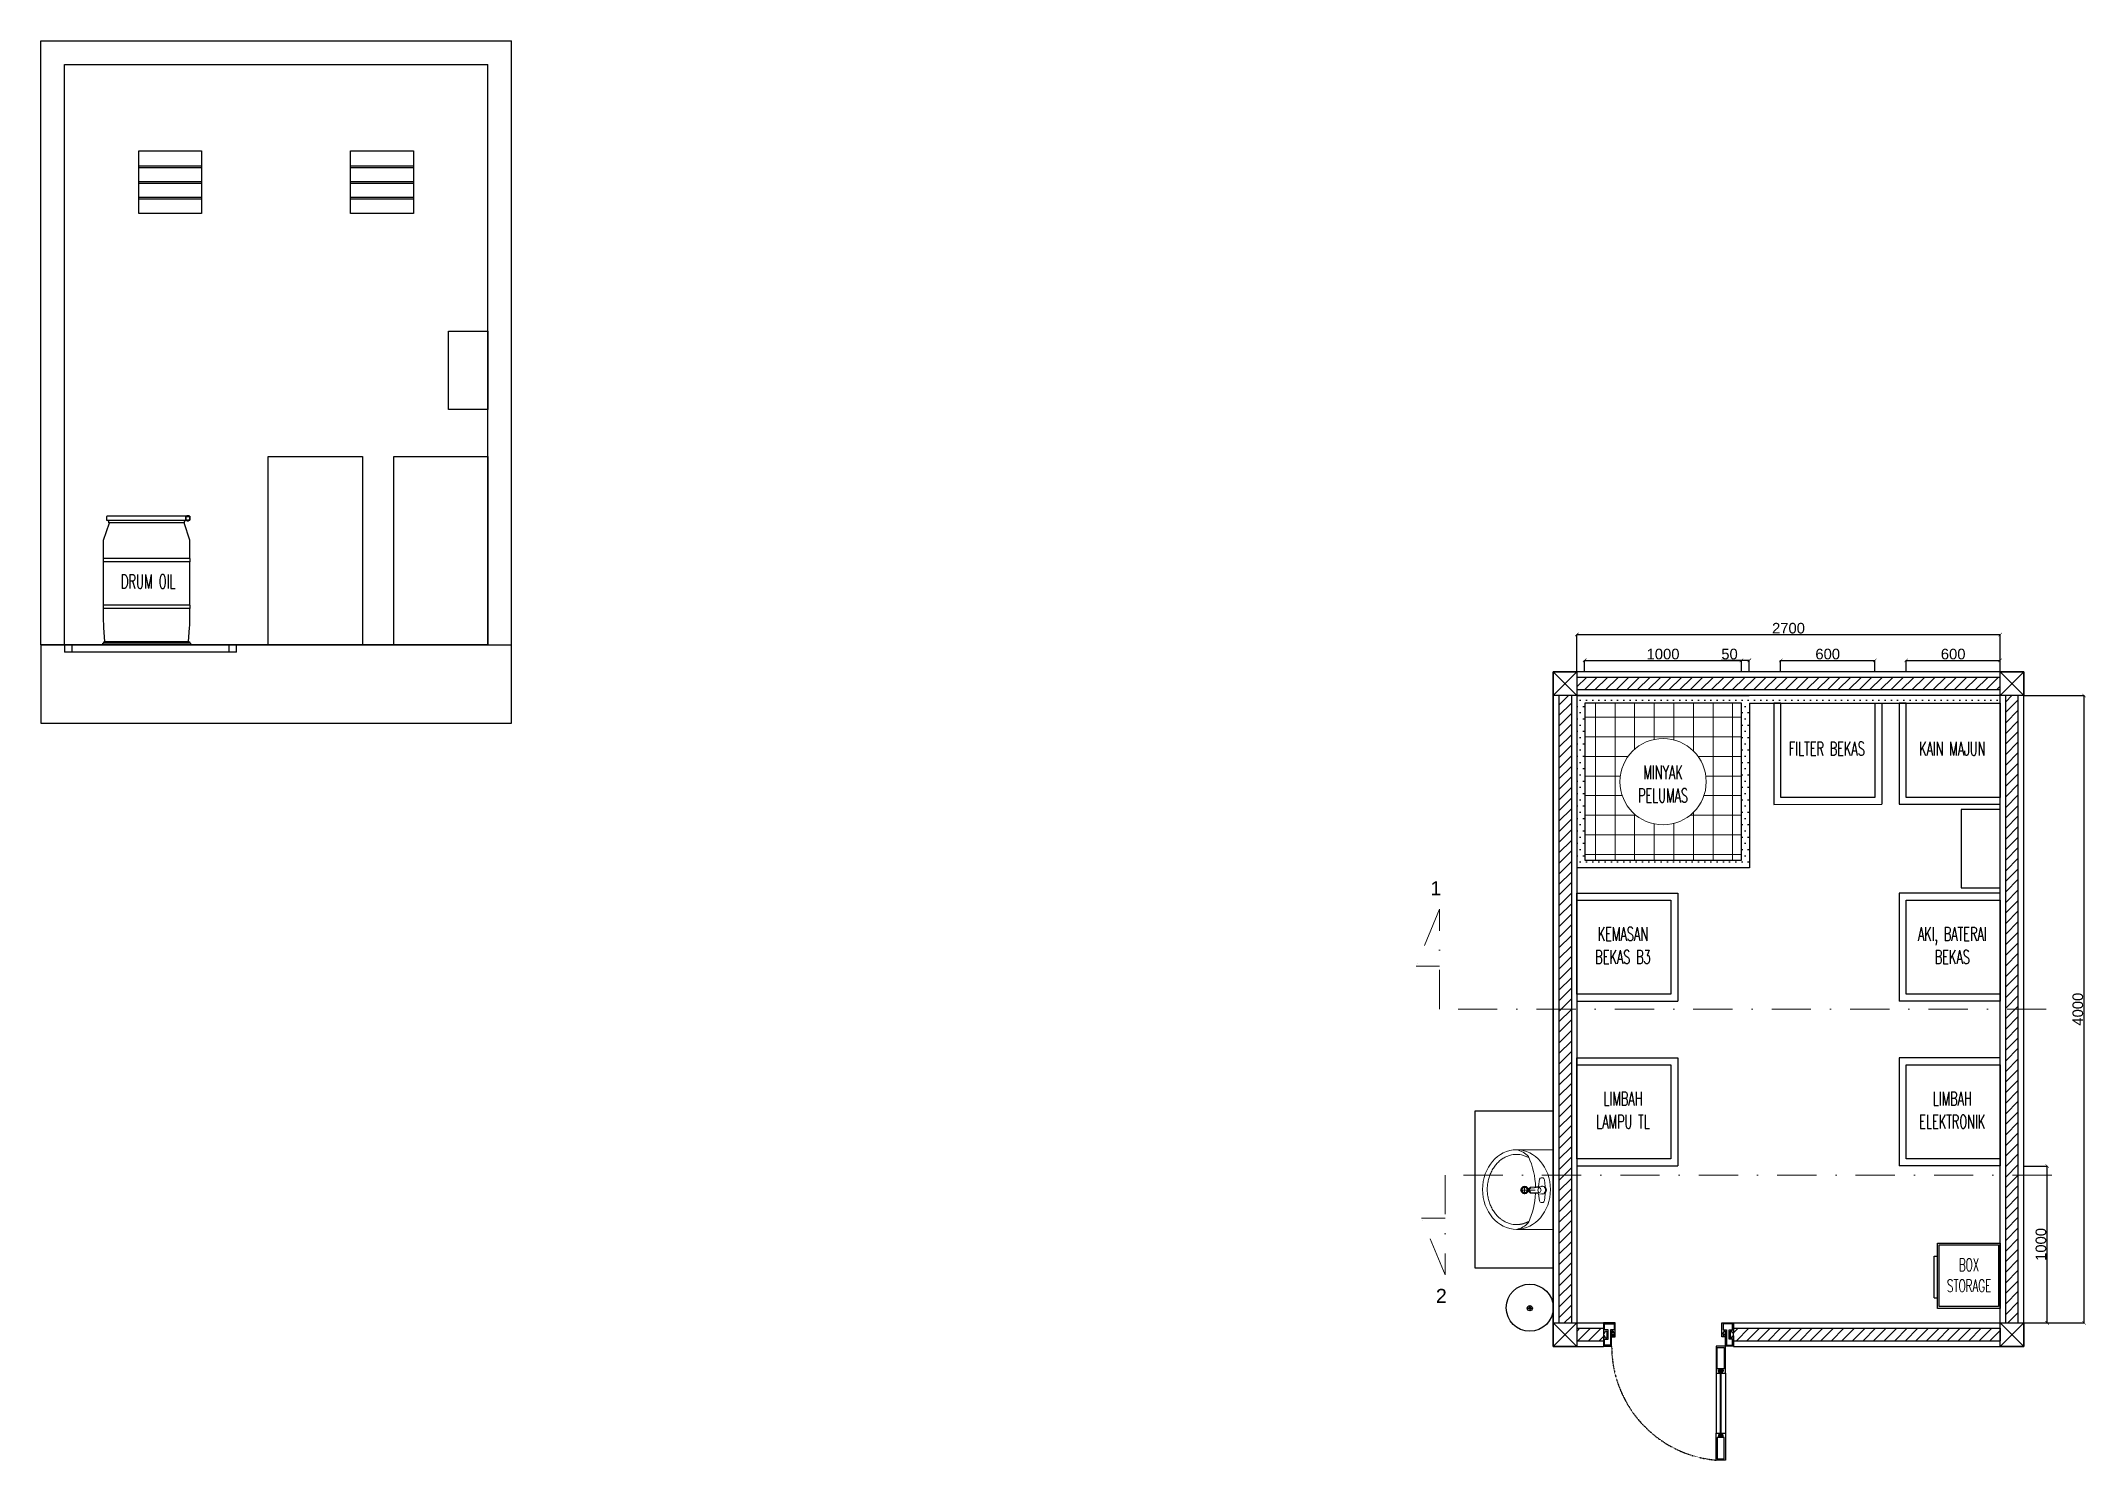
# Model space of a CAD drawing. Header units: millimetres. Extents: x -115011 to 94068, y -14280 to 53583.
# Drawn here: x 17272 to 30314, y -14280 to -5231 of the extents above; entities that cross this region are included whole.
import ezdxf

# ---------------------------------------------------------------- set-up
doc = ezdxf.new("R2010")
doc.units = ezdxf.units.MM
doc.linetypes.add('DASHDOT', pattern=[1, 0.5, -0.25, 0, -0.25])
doc.linetypes.add('HIDDEN', pattern=[0.375, 0.25, -0.125])
doc.layers.add('ALM', color=120, linetype='Continuous')
doc.layers.add('Edges', color=7, linetype='Continuous')
doc.layers.add('C NOTASI', color=3, linetype='Continuous', lineweight=5)
doc.layers.add('inst ME', color=7, linetype='Continuous', lineweight=13)
doc.styles.add('300', font='rs.shx', dxfattribs={"width": 0.6, "height": 100})
doc.styles.get("Standard").update_dxf_attribs({"font": 'arial.ttf'})
doc.dimstyles.new('ISO-25', dxfattribs={"dimtxt": 67.5, "dimasz": 22.5, "dimexe": 1.25, "dimexo": 0.625, "dimgap": 5.63, "dimtad": 1, "dimtoh": 1, "dimdec": 0, "dimtxsty": 'Standard', "dimblk": 'ARCHTICK', "dimcen": 2.5, "dimclrd": 40, "dimclre": 40, "dimclrt": 1, "dimadec": 0, "dimazin": 0, "dimtfac": 1, "dimtdec": 0, "dimtmove": 0, "dimatfit": 3, "dimldrblk": 'BOXFILLED', "dimfxl": 1, "dimarcsym": 0})
pattern_1 = [(45, (20797.434, -16697.138), (-33.67596, 33.67596), [])]

msp = doc.modelspace()

# ---------------------------------------------------------------- texts
at = {"layer": 'C NOTASI', "color": 3, "insert": (17956.4, -8678), "char_height": 90, "width": 569.052, "attachment_point": 5, "style": '300'}
msp.add_mtext('\\A1;DRUM OIL', dxfattribs=at)
at = {"layer": 'inst ME', "color": 3, "attachment_point": 5, "style": '300'}
for s, insert, char_height in [('\\A1;FILTER BEKAS', (28660.3, -9743.7), 88), ('\\A1;KAIN MAJUN', (29460.1, -9743.7), 88), ('\\A1;MINYAK \\PPELUMAS', (27615.8, -9968.7), 88), ('\\A1;KEMASAN \\PBEKAS B3', (27360.1, -10998.7), 88), ('\\A1;AKI, BATERAI\\PBEKAS', (29460.1, -10998.3), 88), ('\\A1;LIMBAH\\PLAMPU TL', (27360.1, -12048.7), 88), ('\\A1;LIMBAH \\PELEKTRONIK', (29460.1, -12048.3), 88), ('\\A1;BOX\\PSTORAGE', (29567.6, -13101.4), 80)]:
    msp.add_mtext(s, dxfattribs=dict(at, insert=insert, char_height=char_height))
at = {"layer": 'inst ME', "color": 3, "char_height": 90, "attachment_point": 5}
for s, insert in [('\\A1;1', (26167.2, -10633.8)), ('\\A1;2', (26202.2, -13233.3))]:
    msp.add_mtext(s, dxfattribs=dict(at, insert=insert))

# ---------------------------------------------------------------- blocks, each defined once
blk = doc.blocks.new('A$C33FC0FF0')
at = {"lineweight": 5}
for p, q in [((0, 0.451), (0.508, 0.451)), ((0, 0.216), (0, 0.451)), ((0.193, 0.394), (0.234, 0.398)), ((0.324, 0.394), (0.283, 0.398)), ((0.508, 0.216), (0.508, 0.451)), ((0.179, 0.373), (0.179, 0.381)), ((0.235, 0.357), (0.189, 0.363)), ((0.284, 0.267), (0.232, 0.267)), ((0.234, 0.38), (0.24, 0.306)), ((0.241, 0.356), (0.245, 0.306)), ((0.248, 0.297), (0.25, 0.284)), ((0.258, 0.336), (0.258, 0.239)), ((0.268, 0.297), (0.266, 0.284)), ((0.276, 0.355), (0.271, 0.306)), ((0.283, 0.38), (0.277, 0.306)), ((0.281, 0.357), (0.327, 0.363)), ((0.337, 0.373), (0.337, 0.381))]:
    blk.add_line(p, q, dxfattribs=at)
for radius in [0.0238, 0.0218, 0.0168]:
    blk.add_circle((0.257, 0.268), radius, dxfattribs=at)
for centre, radius, start, end in [((0.192, 0.381), 0.0129, 87.0247, 181.3762), ((0.258, 0.38), 0.0249, 351.5466, 188.4534), ((0.233, 0.41), 0.0115, 274.681, 310.7525), ((0.258, 0.38), 0.0277, 49.1745, 130.7525), ((0.258, 0.38), 0.0219, 37.1419, 142.8581), ((0.284, 0.41), 0.0115, 229.1745, 265.319), ((0.324, 0.381), 0.0129, 358.6238, 92.9753), ((0.136, 0.189), 0.138, 131.9061, 168.5305), ((0.255, -0.167), 0.505, 91.752, 114.6686), ((0.19, 0.375), 0.0115, 188.6096, 263.9713), ((0.258, 0.315), 0.0207, 206.0612, 333.9388), ((0.258, 0.355), 0.0175, 352.5304, 188.6494), ((0.243, 0.359), 0.00379, 241.8872, 322.8859), ((0.258, 0.313), 0.015, 209.6977, 330.3023), ((0.26, 0.377), 0.0251, 235.2792, 265.1488), ((0.258, 0.291), 0.0104, 220.6132, 319.3868), ((0.256, 0.38), 0.0276, 274.5723, 303.0138), ((0.274, 0.359), 0.00379, 217.1141, 298.1128), ((0.255, -0.167), 0.505, 65.3314, 87.4489), ((0.326, 0.375), 0.0115, 276.0287, 351.3904), ((0.373, 0.189), 0.138, 11.4697, 48.0939)]:
    blk.add_arc(centre, radius, start, end, dxfattribs=at)
at = {"lineweight": 5, "extrusion": (5.55112e-17, -3.33067e-16, -1)}
blk.add_ellipse((0.254, 0.216), major_axis=(0.254, 0), ratio=0.850394, dxfattribs=at)
at = {"lineweight": 5}
blk.add_open_spline([(0.457, 0.295), (0.458, 0.293), (0.459, 0.291), (0.46, 0.288), (0.461, 0.287), (0.462, 0.285), (0.462, 0.284), (0.463, 0.283), (0.463, 0.283), (0.463, 0.282), (0.464, 0.281), (0.464, 0.28), (0.465, 0.279), (0.466, 0.277), (0.466, 0.276), (0.467, 0.274), (0.467, 0.273), (0.468, 0.271), (0.468, 0.27), (0.469, 0.268), (0.469, 0.267), (0.47, 0.265), (0.47, 0.265), (0.47, 0.264), (0.47, 0.264), (0.471, 0.263), (0.471, 0.262), (0.471, 0.261), (0.471, 0.261), (0.472, 0.26), (0.472, 0.26), (0.472, 0.26), (0.472, 0.259), (0.472, 0.258), (0.472, 0.258), (0.473, 0.257), (0.473, 0.256), (0.473, 0.255), (0.473, 0.255), (0.473, 0.253), (0.474, 0.252), (0.474, 0.25), (0.474, 0.249), (0.475, 0.247), (0.475, 0.247), (0.475, 0.245), (0.475, 0.244), (0.476, 0.242), (0.476, 0.241), (0.476, 0.239), (0.476, 0.238), (0.477, 0.236), (0.477, 0.235), (0.477, 0.233), (0.477, 0.232), (0.477, 0.229), (0.478, 0.228), (0.478, 0.224), (0.478, 0.222), (0.478, 0.219), (0.478, 0.218), (0.478, 0.217), (0.478, 0.216), (0.478, 0.216), (0.478, 0.202), (0.476, 0.187), (0.469, 0.164), (0.466, 0.157), (0.459, 0.141), (0.455, 0.134), (0.449, 0.125), (0.448, 0.123), (0.443, 0.116), (0.439, 0.111), (0.428, 0.099), (0.421, 0.092), (0.407, 0.08), (0.399, 0.074), (0.383, 0.064), (0.374, 0.059), (0.356, 0.05), (0.347, 0.047), (0.329, 0.04), (0.319, 0.038), (0.305, 0.035), (0.3, 0.034), (0.291, 0.032), (0.286, 0.032), (0.277, 0.031), (0.272, 0.03), (0.263, 0.03), (0.259, 0.03), (0.254, 0.03), (0.254, 0.03), (0.249, 0.03), (0.245, 0.03), (0.236, 0.03), (0.231, 0.031), (0.222, 0.032), (0.217, 0.032), (0.208, 0.034), (0.203, 0.035), (0.189, 0.038), (0.179, 0.04), (0.161, 0.047), (0.152, 0.05), (0.134, 0.059), (0.125, 0.064), (0.109, 0.074), (0.101, 0.08), (0.087, 0.092), (0.08, 0.099), (0.068, 0.112), (0.062, 0.119), (0.053, 0.134), (0.049, 0.141), (0.042, 0.157), (0.039, 0.164), (0.032, 0.187), (0.03, 0.202), (0.03, 0.23), (0.032, 0.245), (0.039, 0.268), (0.042, 0.275), (0.047, 0.287), (0.049, 0.291), (0.051, 0.294)], degree=3, knots=[2.909358, 2.909358, 2.909358, 2.909358, 3.057135, 3.057135, 3.131023, 3.131023, 3.204911, 3.204911, 3.223577, 3.223577, 3.278799, 3.278799, 3.352687, 3.352687, 3.426575, 3.426575, 3.500463, 3.500463, 3.574351, 3.574351, 3.64824, 3.64824, 3.685184, 3.685184, 3.722128, 3.722128, 3.759072, 3.759072, 3.796016, 3.796016, 3.796675, 3.796675, 3.83296, 3.83296, 3.869904, 3.869904, 3.906848, 3.906848, 3.943792, 3.943792, 4.01768, 4.01768, 4.091568, 4.091568, 4.165457, 4.165457, 4.239345, 4.239345, 4.313233, 4.313233, 4.387121, 4.387121, 4.461009, 4.461009, 4.534897, 4.534897, 4.682673, 4.682673, 4.83045, 4.83045, 4.904338, 4.904338, 4.942871, 4.942871, 4.942871, 5.090647, 5.090647, 5.164535, 5.164535, 5.238424, 5.238424, 5.257089, 5.257089, 5.312312, 5.312312, 5.3862, 5.3862, 5.460088, 5.460088, 5.533976, 5.533976, 5.607864, 5.607864, 5.681752, 5.681752, 5.718696, 5.718696, 5.755641, 5.755641, 5.792585, 5.792585, 5.829529, 5.829529, 5.830188, 5.830188, 5.866473, 5.866473, 5.903417, 5.903417, 5.940361, 5.940361, 5.977305, 5.977305, 6.051193, 6.051193, 6.125081, 6.125081, 6.198969, 6.198969, 6.272857, 6.272857, 6.346746, 6.346746, 6.420634, 6.420634, 6.494522, 6.494522, 6.56841, 6.56841, 6.716186, 6.716186, 6.863963, 6.863963, 6.937851, 6.937851, 6.976384, 6.976384, 6.976384, 6.976384], dxfattribs=at)
blk = doc.blocks.new('plastic water drum fr')
at = {"layer": 'Edges'}
for p, q in [((-11.76, 17.52), (-11.77, 17.52)), ((-11.77, 17.52), (-11.77, 17.51)), ((-11.77, 17.52), (-11.69, 17.52)), ((-11.77, 17.51), (-11.77, 17.5)), ((-11.77, 17.51), (-11.69, 17.51)), ((-11.77, 17.5), (-11.77, 16.49)), ((-11.77, 17.5), (-11.69, 17.5)), ((-11.75, 17.53), (-11.76, 17.53)), ((-11.76, 17.53), (-11.76, 17.52)), ((-11.76, 17.53), (-11.68, 17.53)), ((-11.76, 17.52), (-11.69, 17.52)), ((-11.75, 17.53), (-11.75, 17.53)), ((-11.75, 17.53), (-11.75, 17.53)), ((-11.75, 17.53), (-11.74, 17.53)), ((-11.72, 17.53), (-11.74, 17.53)), ((-11.74, 17.53), (-11.74, 17.53)), ((-11.72, 17.53), (-11.72, 17.53)), ((-11.72, 17.53), (-11.71, 17.53)), ((-11.71, 17.53), (-11.7, 17.53)), ((-11.7, 17.53), (-11.68, 17.53)), ((-11.68, 17.53), (-11.69, 17.52)), ((-11.69, 17.52), (-11.69, 17.51)), ((-11.69, 17.52), (-11.69, 17.52)), ((-11.69, 17.52), (-10.71, 17.52)), ((-11.69, 17.52), (-10.71, 17.52)), ((-11.69, 17.51), (-11.69, 17.5)), ((-11.69, 17.51), (-10.71, 17.51)), ((-11.69, 17.5), (-11.69, 16.49)), ((-10.71, 17.5), (-11.69, 17.5)), ((-11.68, 17.53), (-11.68, 17.53)), ((-11.68, 17.53), (-11.67, 17.53)), ((-11.68, 17.53), (-10.71, 17.53)), ((-11.67, 17.53), (-11.67, 17.53)), ((-11.67, 17.53), (-11.67, 17.53)), ((-11.67, 17.53), (-11.67, 17.53)), ((-11.67, 17.53), (-11.67, 17.53)), ((-11.65, 17.53), (-11.67, 17.53)), ((-11.65, 17.53), (-11.54, 17.53)), ((-11.54, 17.55), (-11.53, 17.56)), ((-11.54, 17.53), (-11.54, 17.55)), ((-11.51, 17.53), (-11.54, 17.53)), ((-11.53, 17.6), (-11.52, 17.61)), ((-11.53, 17.59), (-11.53, 17.6)), ((-11.53, 17.58), (-11.53, 17.59)), ((-11.53, 17.56), (-11.53, 17.58)), ((-11.52, 17.63), (-11.51, 17.64)), ((-11.52, 17.61), (-11.52, 17.63)), ((-11.51, 17.65), (-11.5, 17.66)), ((-11.51, 17.64), (-11.51, 17.65)), ((-11.51, 17.53), (-11.51, 17.53)), ((-11.51, 17.53), (-11.41, 17.53)), ((-11.5, 17.66), (-11.48, 17.68)), ((-11.47, 17.68), (-11.48, 17.68)), ((-11.47, 17.68), (-11.44, 17.68)), ((-11.44, 17.68), (-11.07, 17.68)), ((-11.41, 17.57), (-11.41, 17.58)), ((-11.41, 17.58), (-11.41, 17.58)), ((-11.41, 17.56), (-11.41, 17.57)), ((-11.41, 17.55), (-11.41, 17.56)), ((-11.41, 17.55), (-11.41, 17.55)), ((-11.4, 17.55), (-11.41, 17.55)), ((-11.41, 17.55), (-11.41, 17.55)), ((-11.41, 17.55), (-11.4, 17.55)), ((-11.41, 17.54), (-11.41, 17.55)), ((-11.41, 17.55), (-11.41, 17.55)), ((-11.41, 17.53), (-11.41, 17.54)), ((-11.41, 17.54), (-11.41, 17.54)), ((-11.17, 17.54), (-11.41, 17.54)), ((-11.41, 17.53), (-11.36, 17.53)), ((-11.4, 17.55), (-11.4, 17.55)), ((-11.4, 17.55), (-11.22, 17.55)), ((-11.33, 17.53), (-11.36, 17.53)), ((-11.33, 17.53), (-11.33, 17.53)), ((-11.33, 17.53), (-11.17, 17.53)), ((-11.22, 17.55), (-11.21, 17.55)), ((-11.22, 17.55), (-11.22, 17.55)), ((-11.22, 17.55), (-11.12, 17.55)), ((-11.21, 17.55), (-11.2, 17.54)), ((-11.2, 17.54), (-11.19, 17.54)), ((-11.19, 17.54), (-11.17, 17.54)), ((-11.17, 17.53), (-11.17, 17.54)), ((-11.16, 17.53), (-11.17, 17.53)), ((-11.14, 17.53), (-11.16, 17.53)), ((-11.14, 17.53), (-11.13, 17.53)), ((-11.12, 17.53), (-11.13, 17.53)), ((-11.12, 17.55), (-11.12, 17.55)), ((-11.12, 17.55), (-11.12, 17.54)), ((-11.12, 17.55), (-11.1, 17.55)), ((-11.12, 17.54), (-11.12, 17.53)), ((-11.12, 17.53), (-11.12, 17.53)), ((-11.11, 17.53), (-11.12, 17.53)), ((-11.1, 17.53), (-11.11, 17.53)), ((-11.11, 17.53), (-11.11, 17.53)), ((-11.1, 17.53), (-11.11, 17.53)), ((-11.1, 17.55), (-11.09, 17.55)), ((-11.04, 17.53), (-11.1, 17.53)), ((-11.07, 17.68), (-11.06, 17.68)), ((-11.06, 17.68), (-11.03, 17.66)), ((-11.03, 17.53), (-11.04, 17.53)), ((-11.03, 17.53), (-11.04, 17.53)), ((-11.03, 17.66), (-11.03, 17.66)), ((-11.03, 17.66), (-11.02, 17.65)), ((-11.03, 17.53), (-11.03, 17.53)), ((-10.99, 17.53), (-11.03, 17.53)), ((-11.02, 17.65), (-11.01, 17.62)), ((-11.01, 17.62), (-11.01, 17.62)), ((-11.01, 17.62), (-11.01, 17.61)), ((-11.01, 17.61), (-11, 17.6)), ((-11, 17.6), (-11, 17.59)), ((-11, 17.59), (-11, 17.58)), ((-11, 17.58), (-11, 17.56)), ((-11, 17.56), (-11, 17.55)), ((-11, 17.55), (-10.99, 17.54)), ((-10.99, 17.54), (-10.99, 17.53)), ((-10.95, 17.53), (-10.99, 17.53)), ((-10.88, 17.57), (-10.95, 17.53)), ((-10.92, 17.53), (-10.95, 17.53)), ((-10.92, 17.53), (-10.92, 17.53)), ((-10.92, 17.53), (-10.91, 17.53)), ((-10.89, 17.53), (-10.91, 17.53)), ((-10.88, 17.53), (-10.89, 17.53)), ((-10.88, 17.57), (10.88, 17.57)), ((-10.88, 17.53), (-10.87, 17.53)), ((-10.85, 17.53), (-10.87, 17.53)), ((-10.85, 17.53), (-10.83, 17.53)), ((-10.85, 17.53), (-10.85, 17.53)), ((-10.83, 17.53), (-10.81, 17.53)), ((-10.83, 17.53), (-10.83, 17.53)), ((-10.8, 17.53), (-10.81, 17.53)), ((-10.79, 17.53), (-10.8, 17.53)), ((-10.79, 17.53), (-10.78, 17.53)), ((-10.77, 17.53), (-10.78, 17.53)), ((-10.76, 17.53), (-10.77, 17.53)), ((-10.74, 17.53), (-10.76, 17.53)), ((-10.72, 17.53), (-10.74, 17.53)), ((-10.74, 17.53), (-10.74, 17.53)), ((-10.71, 17.53), (-10.72, 17.53)), ((-10.71, 17.53), (-10.71, 17.53)), ((-10.71, 17.53), (-10.69, 17.53)), ((-10.7, 17.53), (-10.71, 17.53)), ((-10.71, 17.53), (-10.71, 17.52)), ((-10.71, 17.52), (-10.69, 17.52)), ((-10.71, 17.52), (-10.71, 17.51)), ((-10.71, 17.52), (-10.69, 17.52)), ((-10.71, 17.52), (-10.71, 17.52)), ((-10.71, 17.51), (-10.71, 17.5)), ((-10.71, 17.51), (-10.69, 17.51)), ((-10.71, 17.5), (-10.69, 17.5)), ((-10.71, 17.5), (-10.71, 16.49)), ((-10.69, 17.53), (-10.7, 17.53)), ((-10.69, 17.53), (-10.69, 17.52)), ((-10.69, 17.53), (-10.67, 17.53)), ((-10.69, 17.53), (-10.69, 17.53)), ((-10.68, 17.53), (-10.69, 17.53)), ((-10.69, 17.52), (-10.69, 17.51)), ((-10.69, 17.52), (-10.69, 17.52)), ((-10.69, 17.52), (-10.67, 17.52)), ((-10.69, 17.52), (-10.67, 17.52)), ((-10.69, 17.51), (-10.69, 17.5)), ((-10.69, 17.51), (-10.67, 17.51)), ((-10.67, 17.5), (-10.69, 17.5)), ((-10.69, 17.5), (-10.69, 16.49)), ((-10.68, 17.53), (-10.66, 17.53)), ((-10.68, 17.53), (-10.68, 17.53)), ((-10.67, 17.53), (-10.66, 17.53)), ((-10.67, 17.52), (-10.67, 17.53)), ((-10.67, 17.52), (-10.65, 17.52)), ((-10.67, 17.51), (-10.67, 17.52)), ((-10.67, 17.52), (-10.66, 17.52)), ((-10.67, 17.52), (-10.67, 17.52)), ((-10.67, 17.51), (-10.67, 17.5)), ((-10.67, 17.51), (-10.65, 17.51)), ((-10.65, 17.5), (-10.67, 17.5)), ((-10.67, 17.5), (-10.67, 16.49)), ((-10.66, 17.52), (-10.66, 17.53)), ((-10.66, 17.53), (-10.64, 17.53)), ((-10.65, 17.53), (-10.66, 17.53)), ((-10.66, 17.53), (-10.66, 17.53)), ((-10.66, 17.52), (-10.64, 17.52)), ((-10.65, 17.52), (-10.66, 17.52)), ((-10.65, 17.53), (-10.65, 17.53)), ((-10.64, 17.53), (-10.65, 17.53)), ((-10.65, 17.52), (-10.64, 17.52)), ((-10.65, 17.51), (-10.65, 17.52)), ((-10.65, 17.51), (-10.65, 17.5)), ((-10.65, 17.51), (-10.64, 17.51)), ((-10.65, 17.5), (-10.64, 17.5)), ((-10.65, 17.5), (-10.65, 16.49)), ((-10.64, 17.53), (-10.63, 17.53)), ((-10.64, 17.52), (-10.64, 17.53)), ((-10.63, 17.53), (-10.64, 17.53)), ((-10.64, 17.52), (-10.64, 17.52)), ((-10.64, 17.52), (-10.63, 17.52)), ((-10.64, 17.51), (-10.64, 17.52)), ((-10.64, 17.52), (-10.62, 17.52)), ((-10.64, 17.51), (-10.64, 17.5)), ((-10.64, 17.51), (-10.62, 17.51)), ((-10.64, 17.5), (-10.62, 17.5)), ((-10.64, 17.5), (-10.64, 16.49)), ((-10.63, 17.53), (-10.62, 17.53)), ((-10.63, 17.53), (-10.63, 17.52)), ((-10.62, 17.53), (-10.63, 17.53)), ((-10.63, 17.52), (-10.61, 17.52)), ((-10.63, 17.52), (-10.62, 17.52)), ((-10.61, 17.52), (-10.62, 17.53)), ((-10.62, 17.53), (-10.61, 17.53)), ((-10.61, 17.53), (-10.62, 17.53)), ((-10.62, 17.53), (-10.62, 17.53)), ((-10.62, 17.52), (-10.61, 17.52)), ((-10.62, 17.52), (-10.62, 17.51)), ((-10.62, 17.51), (-10.62, 17.5)), ((-10.62, 17.51), (-10.61, 17.51)), ((-10.61, 17.5), (-10.62, 17.5)), ((-10.62, 17.5), (-10.62, 16.49)), ((-10.61, 17.53), (-10.6, 17.53)), ((-10.6, 17.52), (-10.61, 17.53)), ((-10.6, 17.53), (-10.61, 17.53)), ((-10.61, 17.53), (-10.61, 17.53)), ((-10.61, 17.53), (-10.61, 17.53)), ((-10.61, 17.52), (-10.6, 17.52)), ((-10.61, 17.52), (-10.61, 17.52)), ((-10.61, 17.52), (-10.6, 17.52)), ((-10.61, 17.51), (-10.61, 17.52)), ((-10.61, 17.51), (-10.61, 17.5)), ((-10.61, 17.51), (-10.6, 17.51)), ((-10.61, 17.5), (-10.6, 17.5)), ((-10.61, 17.5), (-10.61, 16.49)), ((-10.6, 17.53), (-10.59, 17.52)), ((-10.6, 17.53), (-10.6, 17.53)), ((-10.6, 17.53), (-10.59, 17.53)), ((-10.59, 17.53), (-10.6, 17.53)), ((-10.6, 17.53), (-10.6, 17.53)), ((-10.6, 17.52), (-10.6, 17.52)), ((-10.6, 17.52), (-10.59, 17.52)), ((-10.6, 17.52), (-10.59, 17.52)), ((-10.6, 17.51), (-10.6, 17.52)), ((-10.6, 17.51), (-10.6, 17.5)), ((-10.6, 17.51), (-10.59, 17.51)), ((-10.6, 17.5), (-10.59, 17.5)), ((-10.6, 17.5), (-10.6, 16.49)), ((-10.59, 17.52), (-10.59, 17.53)), ((-10.59, 17.52), (-10.59, 17.52)), ((-10.59, 17.52), (-10.59, 17.52)), ((-10.59, 17.52), (-10.58, 17.52)), ((-10.58, 17.52), (-10.59, 17.52)), ((-10.59, 17.52), (-10.59, 17.51)), ((-10.59, 17.51), (-10.59, 17.5)), ((-10.59, 17.51), (-10.58, 17.51)), ((-10.58, 17.5), (-10.59, 17.5)), ((-10.59, 17.5), (-10.59, 16.49)), ((-10.58, 17.51), (-10.58, 17.52)), ((-10.58, 17.51), (-10.58, 17.5)), ((-10.58, 17.5), (-10.58, 16.49)), ((10.88, 17.57), (11.02, 17.49)), ((11.02, 17.49), (11.02, 16.47)), ((-11.82, 10.97), (-10.21, 15.71)), ((-11.77, 16.49), (-11.77, 16.49)), ((-11.77, 16.48), (-11.77, 16.49)), ((-11.69, 16.49), (-11.77, 16.49)), ((-11.69, 16.49), (-11.77, 16.49)), ((-11.76, 16.48), (-11.77, 16.48)), ((-11.69, 16.48), (-11.77, 16.48)), ((-11.76, 16.47), (-11.76, 16.48)), ((-11.69, 16.48), (-11.76, 16.48)), ((-11.75, 16.47), (-11.76, 16.47)), ((-11.68, 16.47), (-11.76, 16.47)), ((-11.75, 16.47), (-11.75, 16.47)), ((-11.75, 16.47), (-11.75, 16.47)), ((-11.75, 16.47), (-11.74, 16.47)), ((-11.74, 16.47), (-11.72, 16.47)), ((-11.72, 16.47), (-11.72, 16.47)), ((-11.68, 16.47), (-11.72, 16.47)), ((-11.69, 16.49), (-11.69, 16.49)), ((-11.69, 16.48), (-11.69, 16.49)), ((-10.71, 16.49), (-11.69, 16.49)), ((-10.71, 16.49), (-11.69, 16.49)), ((-11.69, 16.48), (-11.69, 16.48)), ((-11.68, 16.47), (-11.69, 16.48)), ((-10.71, 16.48), (-11.69, 16.48)), ((-10.71, 16.48), (-11.69, 16.48)), ((-11.68, 16.47), (-11.68, 16.47)), ((-11.67, 16.47), (-11.68, 16.47)), ((-10.71, 16.47), (-11.68, 16.47)), ((-11.67, 16.47), (-11.67, 16.47)), ((-11.67, 16.47), (-11.67, 16.47)), ((-11.67, 16.47), (-11.67, 16.47)), ((-11.67, 16.47), (-11.53, 16.47)), ((-11.53, 16.45), (-11.53, 16.47)), ((-11.51, 16.47), (-11.53, 16.47)), ((-11.53, 16.43), (-11.53, 16.45)), ((-11.53, 16.42), (-11.53, 16.43)), ((-11.52, 16.4), (-11.53, 16.42)), ((-11.52, 16.39), (-11.52, 16.4)), ((-11.52, 16.39), (-11.51, 16.36)), ((-11.51, 16.47), (-11.41, 16.47)), ((-11.51, 16.47), (-11.51, 16.47)), ((-11.51, 16.35), (-11.51, 16.36)), ((-11.5, 16.34), (-11.51, 16.35)), ((-11.49, 16.33), (-11.5, 16.34)), ((-11.49, 16.32), (-11.49, 16.33)), ((-11.49, 16.32), (-11.46, 16.31)), ((-11.46, 16.31), (-11.46, 16.3)), ((-11.46, 16.3), (-11.43, 16.3)), ((-11.08, 16.3), (-11.43, 16.3)), ((-11.41, 16.46), (-11.41, 16.47)), ((-11.38, 16.47), (-11.41, 16.47)), ((-11.41, 16.46), (-11.41, 16.46)), ((-11.41, 16.45), (-11.41, 16.46)), ((-11.17, 16.46), (-11.41, 16.46)), ((-11.4, 16.45), (-11.41, 16.45)), ((-11.41, 16.44), (-11.41, 16.45)), ((-11.41, 16.45), (-11.41, 16.45)), ((-11.13, 16.44), (-11.41, 16.44)), ((-11.41, 16.43), (-11.41, 16.44)), ((-11.4, 16.42), (-11.41, 16.43)), ((-11.39, 16.45), (-11.4, 16.45)), ((-11.4, 16.42), (-11.4, 16.42)), ((-11.4, 16.42), (-11.4, 16.42)), ((-11.4, 16.42), (-11.4, 16.42)), ((-11.4, 16.41), (-11.4, 16.42)), ((-11.38, 16.44), (-11.39, 16.45)), ((-11.38, 16.47), (-11.36, 16.47)), ((-11.38, 16.47), (-11.38, 16.47)), ((-11.36, 16.44), (-11.38, 16.44)), ((-11.33, 16.47), (-11.36, 16.47)), ((-11.35, 16.44), (-11.36, 16.44)), ((-11.34, 16.44), (-11.35, 16.44)), ((-11.33, 16.44), (-11.34, 16.44)), ((-11.33, 16.47), (-11.31, 16.47)), ((-11.33, 16.47), (-11.33, 16.47)), ((-11.32, 16.44), (-11.33, 16.44)), ((-11.31, 16.44), (-11.32, 16.44)), ((-11.31, 16.47), (-11.31, 16.47)), ((-11.31, 16.47), (-11.25, 16.47)), ((-11.31, 16.44), (-11.3, 16.44)), ((-11.31, 16.44), (-11.31, 16.44)), ((-11.3, 16.44), (-11.3, 16.44)), ((-11.3, 16.44), (-11.3, 16.44)), ((-11.3, 16.44), (-11.29, 16.44)), ((-11.3, 16.44), (-11.3, 16.44)), ((-11.29, 16.44), (-11.27, 16.44)), ((-11.27, 16.44), (-11.26, 16.44)), ((-11.26, 16.44), (-11.25, 16.44)), ((-11.25, 16.47), (-11.24, 16.47)), ((-11.25, 16.44), (-11.24, 16.44)), ((-11.24, 16.47), (-11.23, 16.47)), ((-11.24, 16.47), (-11.24, 16.47)), ((-11.24, 16.44), (-11.23, 16.45)), ((-11.23, 16.47), (-11.19, 16.47)), ((-11.23, 16.45), (-11.22, 16.45)), ((-11.22, 16.45), (-11.21, 16.45)), ((-11.21, 16.45), (-11.2, 16.45)), ((-11.2, 16.45), (-11.19, 16.46)), ((-11.19, 16.47), (-11.17, 16.47)), ((-11.19, 16.46), (-11.17, 16.46)), ((-11.17, 16.47), (-11.17, 16.46)), ((-11.14, 16.47), (-11.17, 16.47)), ((-11.13, 16.47), (-11.14, 16.47)), ((-11.13, 16.47), (-11.12, 16.47)), ((-11.12, 16.45), (-11.13, 16.44)), ((-11.11, 16.44), (-11.13, 16.44)), ((-11.12, 16.47), (-11.12, 16.46)), ((-11.12, 16.47), (-11.12, 16.47)), ((-11.02, 16.47), (-11.12, 16.47)), ((-11.12, 16.46), (-11.12, 16.45)), ((-11.11, 16.44), (-11.11, 16.44)), ((-11.11, 16.44), (-11.11, 16.44)), ((-11.08, 16.3), (-11.05, 16.32)), ((-11.08, 16.3), (-11.08, 16.3)), ((-11.04, 16.33), (-11.05, 16.32)), ((-11.03, 16.34), (-11.04, 16.33)), ((-11.04, 16.33), (-11.04, 16.33)), ((-11.03, 16.34), (-11.02, 16.37)), ((-11.02, 16.47), (-11.02, 16.47)), ((-11.02, 16.47), (-10.98, 16.47)), ((-11.02, 16.47), (-11, 16.45)), ((-11.01, 16.38), (-11.02, 16.37)), ((-11, 16.41), (-11.01, 16.4)), ((-11.01, 16.4), (-11.01, 16.38)), ((-11, 16.45), (-11, 16.45)), ((-11, 16.45), (-11, 16.43)), ((-11, 16.45), (-10.88, 16.39)), ((-11, 16.43), (-11, 16.41)), ((-10.98, 16.47), (-10.92, 16.47)), ((-10.92, 16.47), (-10.91, 16.47)), ((-10.92, 16.47), (-10.92, 16.47)), ((-10.91, 16.47), (-10.9, 16.47)), ((-10.9, 16.47), (-10.89, 16.47)), ((-10.87, 16.47), (-10.89, 16.47)), ((-10.44, 16.39), (-10.88, 16.39)), ((-10.87, 16.47), (-10.85, 16.47)), ((-10.87, 16.47), (-10.87, 16.47)), ((-10.85, 16.47), (-10.85, 16.47)), ((-10.85, 16.47), (-10.84, 16.47)), ((-10.84, 16.47), (-10.83, 16.47)), ((-10.81, 16.47), (-10.83, 16.47)), ((-10.81, 16.47), (-10.8, 16.47)), ((-10.81, 16.47), (-10.81, 16.47)), ((-10.8, 16.47), (-10.79, 16.47)), ((-10.79, 16.47), (-10.78, 16.47)), ((-10.76, 16.47), (-10.78, 16.47)), ((-10.76, 16.47), (-10.74, 16.47)), ((-10.76, 16.47), (-10.76, 16.47)), ((-10.74, 16.47), (-10.72, 16.47)), ((-10.74, 16.47), (-10.74, 16.47)), ((-10.71, 16.47), (-10.72, 16.47)), ((-10.71, 16.49), (-10.69, 16.49)), ((-10.71, 16.49), (-10.71, 16.49)), ((-10.71, 16.48), (-10.71, 16.49)), ((-10.71, 16.49), (-10.69, 16.49)), ((-10.71, 16.48), (-10.69, 16.48)), ((-10.71, 16.48), (-10.69, 16.48)), ((-10.71, 16.48), (-10.71, 16.48)), ((-10.71, 16.47), (-10.71, 16.48)), ((-10.71, 16.47), (-10.69, 16.47)), ((-10.71, 16.47), (-10.71, 16.47)), ((-10.7, 16.47), (-10.71, 16.47)), ((-10.69, 16.47), (-10.7, 16.47)), ((-10.67, 16.49), (-10.69, 16.49)), ((-10.69, 16.49), (-10.69, 16.49)), ((-10.69, 16.48), (-10.69, 16.49)), ((-10.69, 16.49), (-10.67, 16.49)), ((-10.69, 16.48), (-10.69, 16.48)), ((-10.69, 16.47), (-10.69, 16.48)), ((-10.69, 16.48), (-10.67, 16.48)), ((-10.69, 16.48), (-10.67, 16.48)), ((-10.69, 16.47), (-10.67, 16.47)), ((-10.69, 16.47), (-10.69, 16.47)), ((-10.69, 16.47), (-10.68, 16.47)), ((-10.69, 16.47), (-10.69, 16.47)), ((-10.68, 16.47), (-10.67, 16.47)), ((-10.68, 16.47), (-10.68, 16.47)), ((-10.65, 16.49), (-10.67, 16.49)), ((-10.67, 16.49), (-10.67, 16.49)), ((-10.67, 16.49), (-10.65, 16.49)), ((-10.67, 16.49), (-10.67, 16.48)), ((-10.67, 16.48), (-10.65, 16.48)), ((-10.67, 16.48), (-10.66, 16.48)), ((-10.67, 16.48), (-10.67, 16.48)), ((-10.67, 16.48), (-10.67, 16.47)), ((-10.67, 16.47), (-10.66, 16.47)), ((-10.67, 16.47), (-10.66, 16.47)), ((-10.65, 16.48), (-10.66, 16.48)), ((-10.66, 16.48), (-10.66, 16.47)), ((-10.66, 16.48), (-10.64, 16.48)), ((-10.66, 16.47), (-10.64, 16.47)), ((-10.66, 16.47), (-10.65, 16.47)), ((-10.66, 16.47), (-10.66, 16.47)), ((-10.66, 16.47), (-10.65, 16.47)), ((-10.65, 16.49), (-10.64, 16.49)), ((-10.65, 16.49), (-10.65, 16.49)), ((-10.65, 16.49), (-10.65, 16.48)), ((-10.65, 16.49), (-10.64, 16.49)), ((-10.65, 16.48), (-10.64, 16.48)), ((-10.65, 16.47), (-10.65, 16.47)), ((-10.65, 16.47), (-10.64, 16.47)), ((-10.62, 16.49), (-10.64, 16.49)), ((-10.64, 16.49), (-10.64, 16.49)), ((-10.64, 16.48), (-10.64, 16.49)), ((-10.64, 16.49), (-10.62, 16.49)), ((-10.64, 16.48), (-10.64, 16.48)), ((-10.64, 16.47), (-10.64, 16.48)), ((-10.64, 16.48), (-10.63, 16.48)), ((-10.64, 16.48), (-10.62, 16.48)), ((-10.64, 16.47), (-10.63, 16.47)), ((-10.64, 16.47), (-10.64, 16.47)), ((-10.64, 16.47), (-10.63, 16.47)), ((-10.64, 16.47), (-10.62, 16.47)), ((-10.62, 16.48), (-10.63, 16.48)), ((-10.63, 16.48), (-10.63, 16.47)), ((-10.63, 16.48), (-10.61, 16.48)), ((-10.63, 16.47), (-10.62, 16.47)), ((-10.63, 16.47), (-10.62, 16.47)), ((-10.61, 16.49), (-10.62, 16.49)), ((-10.62, 16.49), (-10.62, 16.49)), ((-10.62, 16.49), (-10.62, 16.48)), ((-10.62, 16.49), (-10.61, 16.49)), ((-10.61, 16.48), (-10.62, 16.47)), ((-10.62, 16.48), (-10.61, 16.48)), ((-10.62, 16.47), (-10.61, 16.47)), ((-10.61, 16.47), (-10.62, 16.47)), ((-10.62, 16.47), (-10.62, 16.47)), ((-10.62, 16.47), (-10.62, 16.47)), ((-10.61, 16.49), (-10.6, 16.49)), ((-10.61, 16.49), (-10.61, 16.49)), ((-10.61, 16.49), (-10.6, 16.49)), ((-10.61, 16.49), (-10.61, 16.48)), ((-10.61, 16.48), (-10.6, 16.48)), ((-10.61, 16.48), (-10.6, 16.48)), ((-10.61, 16.48), (-10.61, 16.48)), ((-10.61, 16.47), (-10.6, 16.48)), ((-10.6, 16.47), (-10.61, 16.47)), ((-10.61, 16.47), (-10.6, 16.47)), ((-10.61, 16.47), (-10.61, 16.47)), ((-10.61, 16.47), (-10.61, 16.47)), ((-10.59, 16.49), (-10.6, 16.49)), ((-10.6, 16.49), (-10.6, 16.49)), ((-10.6, 16.48), (-10.6, 16.49)), ((-10.6, 16.49), (-10.59, 16.49)), ((-10.6, 16.48), (-10.6, 16.48)), ((-10.6, 16.48), (-10.59, 16.48)), ((-10.6, 16.48), (-10.59, 16.48)), ((-10.59, 16.48), (-10.6, 16.47)), ((-10.59, 16.47), (-10.6, 16.47)), ((-10.6, 16.47), (-10.59, 16.47)), ((-10.6, 16.47), (-10.6, 16.47)), ((-10.6, 16.47), (-10.6, 16.47)), ((-10.58, 16.49), (-10.59, 16.49)), ((-10.59, 16.49), (-10.59, 16.49)), ((-10.59, 16.49), (-10.59, 16.48)), ((-10.59, 16.49), (-10.58, 16.49)), ((-10.58, 16.48), (-10.59, 16.48)), ((-10.59, 16.48), (-10.59, 16.47)), ((-10.59, 16.48), (-10.59, 16.48)), ((-10.59, 16.48), (-10.59, 16.48)), ((-10.59, 16.48), (-10.58, 16.48)), ((-10.58, 16.49), (-10.58, 16.49)), ((-10.58, 16.49), (-10.58, 16.48)), ((-10.35, 15.91), (-10.44, 16.39)), ((-10.44, 16.39), (10.44, 16.39)), ((-10.35, 15.71), (-10.35, 15.91)), ((-10.35, 15.71), (-10.21, 15.71)), ((-10.21, 15.71), (10.21, 15.71)), ((10.21, 15.71), (10.35, 15.71)), ((11.82, 10.97), (10.21, 15.71)), ((10.35, 15.91), (10.44, 16.39)), ((10.35, 15.71), (10.35, 15.91)), ((10.44, 16.39), (10.88, 16.39)), ((11.02, 16.47), (10.88, 16.39)), ((-11.87, 5.02), (-11.87, 5.94)), ((-11.82, 5.94), (-11.87, 5.94)), ((-11.82, 5.94), (-11.82, 10.97)), ((-11.82, 5.94), (11.82, 5.94)), ((11.82, 5.94), (11.82, 10.97)), ((11.87, 5.94), (11.82, 5.94)), ((11.87, 5.02), (11.87, 5.94)), ((-11.87, 5.02), (-11.82, 5.02)), ((-11.82, -6.85), (-11.82, 5.02)), ((-11.82, 5.02), (11.82, 5.02)), ((11.82, 5.02), (11.87, 5.02)), ((11.82, -6.85), (11.82, 5.02)), ((-11.87, -7.77), (-11.87, -6.85)), ((-11.82, -6.85), (-11.87, -6.85)), ((-11.87, -7.77), (-11.82, -7.77)), ((-11.82, -6.85), (11.82, -6.85)), ((-11.82, -11.35), (-11.82, -7.77)), ((-11.82, -7.77), (11.82, -7.77)), ((11.87, -6.85), (11.82, -6.85)), ((11.82, -7.77), (11.87, -7.77)), ((11.82, -11.35), (11.82, -7.77)), ((11.87, -7.77), (11.87, -6.85)), ((-11.81, -11.9), (-11.82, -11.35)), ((-11.78, -12.44), (-11.81, -11.9)), ((-11.74, -12.98), (-11.78, -12.44)), ((-11.48, -16.92), (-11.74, -12.98)), ((11.48, -16.92), (11.74, -12.98)), ((11.74, -12.98), (11.78, -12.44)), ((11.78, -12.44), (11.81, -11.9)), ((11.81, -11.9), (11.82, -11.35)), ((-12.08, -17.68), (-12.08, -17.28)), ((-11.88, -17.28), (-12.08, -17.28)), ((-12.08, -17.68), (12.08, -17.68)), ((-11.88, -17.28), (-11.78, -16.92)), ((-11.88, -17.28), (11.88, -17.28)), ((-11.48, -16.92), (-11.78, -16.92)), ((-11.48, -16.92), (11.48, -16.92)), ((11.78, -16.92), (11.48, -16.92)), ((11.88, -17.28), (11.78, -16.92)), ((12.08, -17.28), (11.88, -17.28)), ((12.08, -17.68), (12.08, -17.28))]:
    blk.add_line(p, q, dxfattribs=at)
blk = doc.blocks.new('_ArchTick')
at = {"color": 0, "linetype": 'ByBlock', "const_width": 0.15}
blk.add_lwpolyline([(-0.5, -0.5), (0.5, 0.5)], dxfattribs=at)
blk = doc.blocks.new('*D11')
at = {"color": 40, "lineweight": -2, "transparency": 16777216}
for p, q in [((29917, -9405), (30303, -9405)), ((30301, -13405), (30301, -9405)), ((29917, -13405), (30303, -13405))]:
    blk.add_line(p, q, dxfattribs=at)
at = {"layer": 'Defpoints', "color": 0, "transparency": 16777216}
for p in [(29916, -9405), (30301, -9405), (29916, -13405)]:
    blk.add_point(p, dxfattribs=at)
at = {"color": 40, "lineweight": -2, "transparency": 16777216, "xscale": 22.5, "yscale": 22.5, "zscale": 22.5}
for p, rotation in [((30301, -9405), 90), ((30301, -13405), 270)]:
    blk.add_blockref('_ArchTick', p, dxfattribs=dict(at, rotation=rotation))
at = {"color": 1, "transparency": 16777216, "insert": (30261, -11405), "char_height": 67.5, "attachment_point": 5, "rotation": 90}
blk.add_mtext('4000', dxfattribs=at)
blk = doc.blocks.new('_BoxFilled')
at = {"color": 0, "linetype": 'ByBlock', "lineweight": -2}
blk.add_line((-0.5, 0), (-1, 0), dxfattribs=at)
at = {"color": 0, "linetype": 'ByBlock'}
blk.add_solid([(-0.5, 0.5), (0.5, 0.5), (-0.5, -0.5), (0.5, -0.5)], dxfattribs=at)
blk = doc.blocks.new('*D12')
at = {"color": 40, "lineweight": -2, "transparency": 16777216}
for p, q in [((27066, -9254), (27066, -9015)), ((27066, -9016), (29766, -9016)), ((29766, -9254), (29766, -9015))]:
    blk.add_line(p, q, dxfattribs=at)
at = {"layer": 'Defpoints', "color": 0, "transparency": 16777216}
for p in [(29766, -9016), (27066, -9255), (29766, -9255)]:
    blk.add_point(p, dxfattribs=at)
at = {"color": 40, "lineweight": -2, "transparency": 16777216, "xscale": 22.5, "yscale": 22.5, "zscale": 22.5, "rotation": 180}
blk.add_blockref('_ArchTick', (27066, -9016), dxfattribs=at)
at = {"color": 40, "lineweight": -2, "transparency": 16777216, "xscale": 22.5, "yscale": 22.5, "zscale": 22.5}
blk.add_blockref('_ArchTick', (29766, -9016), dxfattribs=at)
at = {"color": 1, "transparency": 16777216, "insert": (28416, -8976), "char_height": 67.5, "attachment_point": 5}
blk.add_mtext('2700', dxfattribs=at)
blk = doc.blocks.new('*D13')
at = {"color": 40, "lineweight": -2, "transparency": 16777216}
for p, q in [((27116, -9254), (27116, -9180)), ((27116, -9181), (28116, -9181)), ((28116, -9254), (28116, -9180))]:
    blk.add_line(p, q, dxfattribs=at)
at = {"layer": 'Defpoints', "color": 0, "transparency": 16777216}
for p in [(27116, -9255), (28116, -9181), (28116, -9255)]:
    blk.add_point(p, dxfattribs=at)
at = {"color": 40, "lineweight": -2, "transparency": 16777216, "xscale": 22.5, "yscale": 22.5, "zscale": 22.5, "rotation": 180}
blk.add_blockref('_ArchTick', (27116, -9181), dxfattribs=at)
at = {"color": 40, "lineweight": -2, "transparency": 16777216, "xscale": 22.5, "yscale": 22.5, "zscale": 22.5}
blk.add_blockref('_ArchTick', (28116, -9181), dxfattribs=at)
at = {"color": 1, "transparency": 16777216, "insert": (27616, -9141), "char_height": 67.5, "attachment_point": 5}
blk.add_mtext('1000', dxfattribs=at)
blk = doc.blocks.new('*D14')
at = {"color": 40, "lineweight": -2, "transparency": 16777216}
for p, q in [((28116, -9181), (27986, -9181)), ((28116, -9254), (28116, -9180)), ((28166, -9181), (28116, -9181)), ((28166, -9254), (28166, -9180))]:
    blk.add_line(p, q, dxfattribs=at)
at = {"layer": 'Defpoints', "color": 0, "transparency": 16777216}
for p in [(28116, -9181), (28116, -9255), (28166, -9255)]:
    blk.add_point(p, dxfattribs=at)
at = {"color": 40, "lineweight": -2, "transparency": 16777216, "xscale": 22.5, "yscale": 22.5, "zscale": 22.5, "rotation": 180}
blk.add_blockref('_ArchTick', (28116, -9181), dxfattribs=at)
at = {"color": 40, "lineweight": -2, "transparency": 16777216, "xscale": 22.5, "yscale": 22.5, "zscale": 22.5}
blk.add_blockref('_ArchTick', (28166, -9181), dxfattribs=at)
at = {"color": 1, "transparency": 16777216, "insert": (28040, -9141), "char_height": 67.5, "attachment_point": 5}
blk.add_mtext('50', dxfattribs=at)
blk = doc.blocks.new('*D15')
at = {"color": 40, "lineweight": -2, "transparency": 16777216}
for p, q in [((28366, -9254), (28366, -9180)), ((28366, -9181), (28966, -9181)), ((28966, -9254), (28966, -9180))]:
    blk.add_line(p, q, dxfattribs=at)
at = {"layer": 'Defpoints', "color": 0, "transparency": 16777216}
for p in [(28366, -9255), (28966, -9181), (28966, -9255)]:
    blk.add_point(p, dxfattribs=at)
at = {"color": 40, "lineweight": -2, "transparency": 16777216, "xscale": 22.5, "yscale": 22.5, "zscale": 22.5, "rotation": 180}
blk.add_blockref('_ArchTick', (28366, -9181), dxfattribs=at)
at = {"color": 40, "lineweight": -2, "transparency": 16777216, "xscale": 22.5, "yscale": 22.5, "zscale": 22.5}
blk.add_blockref('_ArchTick', (28966, -9181), dxfattribs=at)
at = {"color": 1, "transparency": 16777216, "insert": (28666, -9141), "char_height": 67.5, "attachment_point": 5}
blk.add_mtext('600', dxfattribs=at)
blk = doc.blocks.new('*D16')
at = {"color": 40, "lineweight": -2, "transparency": 16777216}
for p, q in [((29166, -9254), (29166, -9180)), ((29166, -9181), (29766, -9181)), ((29766, -9254), (29766, -9180))]:
    blk.add_line(p, q, dxfattribs=at)
at = {"layer": 'Defpoints', "color": 0, "transparency": 16777216}
for p in [(29166, -9255), (29766, -9181), (29766, -9255)]:
    blk.add_point(p, dxfattribs=at)
at = {"color": 40, "lineweight": -2, "transparency": 16777216, "xscale": 22.5, "yscale": 22.5, "zscale": 22.5, "rotation": 180}
blk.add_blockref('_ArchTick', (29166, -9181), dxfattribs=at)
at = {"color": 40, "lineweight": -2, "transparency": 16777216, "xscale": 22.5, "yscale": 22.5, "zscale": 22.5}
blk.add_blockref('_ArchTick', (29766, -9181), dxfattribs=at)
at = {"color": 1, "transparency": 16777216, "insert": (29466, -9141), "char_height": 67.5, "attachment_point": 5}
blk.add_mtext('600', dxfattribs=at)
blk = doc.blocks.new('*D17')
at = {"color": 40, "lineweight": -2, "transparency": 16777216}
for p, q in [((29917, -12405), (30067, -12405)), ((30066, -13405), (30066, -12405)), ((29917, -13405), (30067, -13405))]:
    blk.add_line(p, q, dxfattribs=at)
at = {"layer": 'Defpoints', "color": 0, "transparency": 16777216}
for p in [(29916, -12405), (30066, -12405), (29916, -13405)]:
    blk.add_point(p, dxfattribs=at)
at = {"color": 40, "lineweight": -2, "transparency": 16777216, "xscale": 22.5, "yscale": 22.5, "zscale": 22.5}
for p, rotation in [((30066, -12405), 90), ((30066, -13405), 270)]:
    blk.add_blockref('_ArchTick', p, dxfattribs=dict(at, rotation=rotation))
at = {"color": 1, "transparency": 16777216, "insert": (30026, -12905), "char_height": 67.5, "attachment_point": 5, "rotation": 90}
blk.add_mtext('1000', dxfattribs=at)

# ---------------------------------------------------------------- dimensions: what is measured, and where the dimension line sits
for base, p1, p2, picture, middle in [((29766.3, -9016.2), (27066.3, -9254.6), (29766.3, -9254.6), '*D12', (28416.3, -8976.1)), ((28116.3, -9180.8), (27116.3, -9254.6), (28116.3, -9254.6), '*D13', (27616.3, -9140.7)), ((28116.3, -9180.8), (28166.5, -9254.6), (28116.3, -9254.6), '*D14', (28039.9, -9140.7)), ((28966.5, -9180.8), (28366.5, -9254.6), (28966.5, -9254.6), '*D15', (28666.5, -9140.7)), ((29766.3, -9180.8), (29166.3, -9254.6), (29766.3, -9254.6), '*D16', (29466.3, -9140.7))]:
    dim = msp.add_linear_dim(base=base, p1=p1, p2=p2, dimstyle='ISO-25')
    dim.commit()
    dim.dimension.update_dxf_attribs({"geometry": picture, "text_midpoint": middle})
dim = msp.add_linear_dim(base=(30301.3, -9404.6), p1=(29916.3, -13404.6), p2=(29916.3, -9404.6), angle=90, dimstyle='ISO-25')
dim.commit()
dim.dimension.update_dxf_attribs({"geometry": '*D11', "text_midpoint": (30261.2, -11404.6)})
dim = msp.add_linear_dim(base=(30066.2, -12404.6), p1=(29916.3, -13404.6), p2=(29916.3, -12404.6), angle=90, dimstyle='ISO-25')
dim.commit()
dim.dimension.update_dxf_attribs({"geometry": '*D17', "text_midpoint": (30066.2, -12904.6), "dimtype": 160})

# ---------------------------------------------------------------- hatches: boundary and pattern name
at = {"true_color": 0xed1f24}
h = msp.add_hatch(dxfattribs=at)
h.set_pattern_fill('ANSI31', color=240, scale=15)
h.set_pattern_definition(pattern_1)
h.paths.add_polyline_path([(29881.3, -9404.6), (29801.3, -9404.6), (29801.3, -13404.6), (29881.3, -13404.6)])
h.paths.add_polyline_path([(27066.3, -9289.6), (27066.3, -9369.6), (29766.3, -9369.6), (29766.3, -9289.6)])
h.paths.add_polyline_path([(26951.3, -13404.6), (27031.3, -13404.6), (27031.3, -9404.6), (26951.3, -9404.6)])
h = msp.add_hatch()
h.set_pattern_fill('DOTS', color=256, scale=25)
h.set_pattern_definition([(0, (20797.434, -16697.138), (19.84375, 39.6875), [0, -39.6875])])
h.paths.add_polyline_path([(29766.3, -9404.6), (27066.3, -9404.6), (27066.3, -10504.6), (28166.3, -10504.6), (28164.5, -9454.6), (29766.3, -9454.6)])
h.paths.add_polyline_path([(28116.3, -9454.6), (28116.3, -10454.6), (27116.3, -10454.6), (27116.3, -9454.6)], flags=16)
h = msp.add_hatch(dxfattribs=at)
h.set_pattern_fill('ANSI31', color=240, scale=15)
h.set_pattern_definition(pattern_1)
h.paths.add_polyline_path([(27066.3, -13439.6), (27066.3, -13519.6), (27235.9, -13519.6), (27235.9, -13439.6)])
h = msp.add_hatch(dxfattribs=at)
h.set_pattern_fill('ANSI31', color=240, scale=15)
h.set_pattern_definition([(45, (20525.087, -16697.138), (-33.67596, 33.67596), [])])
h.paths.add_polyline_path([(28005.6, -13457), (27998.9, -13470.5), (27999.8, -13472), (28006.5, -13458.5)])
h = msp.add_hatch(dxfattribs=at)
h.set_pattern_fill('ANSI31', color=240, scale=15)
h.set_pattern_definition(pattern_1)
h.paths.add_polyline_path([(28066.3, -13439.6), (28066.3, -13519.6), (29766.3, -13519.6), (29766.3, -13439.6)])
at = {"layer": 'inst ME'}
h = msp.add_hatch(dxfattribs=at)
h.set_pattern_fill('ANSI37', color=129, scale=1000, angle=45)
h.set_pattern_definition([(90, (25059.59, -22418.51), (-125, 0), []), (180, (25059.59, -22418.51), (-7e-15, -125), [])])
h.paths.add_polyline_path([(28116.3, -9454.6), (27116.3, -9454.6), (27116.3, -10454.6), (28116.3, -10454.6)])
h.paths.add_polyline_path([(27891.3, -9954.6, -1), (27341.3, -9954.6, -1)], flags=16)
h.paths.add_polyline_path([(27493.3, -10034.7), (27738.4, -10034.7), (27738.4, -9902.7), (27493.3, -9902.7)], flags=8)

# ---------------------------------------------------------------- linework, layer by layer
at = {"linetype": 'Continuous'}
for p, q in [((29366.3, -12896.9), (29766.3, -12896.9)), ((29366.3, -13312.3), (29366.3, -12896.9)), ((29377.4, -12908), (29755.2, -12908)), ((29377.4, -13301.2), (29377.4, -12908)), ((29755.2, -12908), (29755.2, -13301.2)), ((29766.3, -12896.9), (29766.3, -13312.3)), ((29344.1, -12979), (29366.3, -12979)), ((29344.1, -13245.6), (29344.1, -12979)), ((29755.2, -13301.2), (29377.4, -13301.2)), ((29766.3, -13312.3), (29366.3, -13312.3))]:
    msp.add_line(p, q, dxfattribs=at)
for points in [[(17272, -9081.2), (17272, -5231.2)], [(17272, -5231.2), (20272, -5231.2)], [(20272, -9081.2), (20272, -5231.2)], [(17422, -9081.2), (17422, -5381.2)], [(17422, -5381.2), (20122, -5381.2)], [(20122, -9081.2), (20122, -5381.2)], [(17897, -5931.2), (18297, -5931.2), (18297, -6331.2), (17897, -6331.2), (17897, -5931.2)], [(19247, -5931.2), (19647, -5931.2), (19647, -6331.2), (19247, -6331.2), (19247, -5931.2)], [(17897, -6027.9), (18297, -6027.9)], [(17897, -6037.9), (18297, -6037.9)], [(17897, -6127.9), (18297, -6127.9)], [(19247, -6027.9), (19647, -6027.9)], [(19247, -6037.9), (19647, -6037.9)], [(19247, -6127.9), (19647, -6127.9)], [(17897, -6137.9), (18297, -6137.9)], [(17897, -6227.9), (18297, -6227.9)], [(17897, -6237.9), (18297, -6237.9)], [(19247, -6137.9), (19647, -6137.9)], [(19247, -6227.9), (19647, -6227.9)], [(19247, -6237.9), (19647, -6237.9)], [(19872.1, -7081.2), (20122.1, -7081.2), (20122.1, -7581.2), (19872.1, -7581.2), (19872.1, -7081.2)], [(17272, -9081.2), (17422, -9081.2)], [(17422, -9081.2), (17272, -9081.2)], [(17272, -9081.2), (17272, -9581.2), (20272, -9581.2), (20272, -9081.2)], [(17422, -9081.2), (17422, -9129.4)], [(17422, -9081.2), (18472, -9081.2)], [(18472, -9081.2), (17422, -9081.2)], [(17472, -9129.4), (17472, -9081.2)], [(20022.1, -9081.2), (18472, -9081.2)], [(18472, -9129.4), (18472, -9081.2)], [(18472, -9081.2), (20272, -9081.2)], [(18520.2, -9129.4), (18520.2, -9081.2)], [(18520.2, -9129.4), (17422, -9129.4)], [(28066.3, -13554.6), (29916.3, -13554.6), (29916.3, -9254.6), (26916.3, -9254.6), (26916.3, -13554.6), (27235.9, -13554.6)], [(29766.3, -9289.6), (27066.3, -9289.6)], [(29766.3, -9369.6), (27066.3, -9369.6)], [(26916.3, -13404.6), (26916.3, -9404.6)], [(26951.3, -9404.6), (26951.3, -13404.6)], [(27031.3, -9404.6), (27031.3, -13404.6)], [(27991.4, -13404.6), (29766.3, -13404.6), (29766.3, -9404.6), (27066.3, -9404.6), (27066.3, -13404.6)], [(27066.3, -9404.6), (27066.3, -10504.6)], [(27066.3, -9404.6), (28164.4, -9404.6)], [(28166.5, -9454.6), (28168.3, -10504.6), (27066.3, -10504.6)], [(27116.3, -10454.6), (28116.3, -10454.6), (28116.3, -9454.6), (27116.3, -9454.6), (27116.3, -10454.6)], [(28166.5, -9454.6), (29766.3, -9454.6)], [(28366.5, -9454.6), (28321.5, -9454.6), (28321.5, -10054.6), (28321.5, -10099.6), (29011.8, -10098.5)], [(28366.5, -9454.6), (28966.5, -9454.6), (28966.5, -10054.6), (28366.5, -10054.6), (28366.5, -9454.6)], [(28966.8, -9454.6), (29011.8, -9454.6), (29011.8, -10098.5)], [(29166.3, -9454.6), (29121.3, -9454.6), (29121.3, -10098.5)], [(29166.3, -9454.6), (29766.3, -9454.6), (29766.3, -10054.6), (29166.3, -10054.6), (29166.3, -9454.6)], [(29801.3, -13404.6), (29801.3, -9404.6)], [(29881.3, -13404.6), (29881.3, -9404.6)], [(29121.3, -10098.4), (29766.3, -10097.4)], [(29516.3, -10130.8), (29516.3, -10630.8), (29766.3, -10630.8), (29766.3, -10130.8), (29516.3, -10130.8)], [(27066.3, -10709.2), (27066.3, -10664.2), (27666.3, -10664.2), (27711.3, -10664.2), (27710.2, -11354.6)], [(29766.3, -10709.2), (29766.3, -10664.2), (29166.3, -10664.2), (29121.3, -10664.2), (29122.3, -11354.6)], [(27666.3, -10709.6), (27666.3, -11309.6), (27066.3, -11309.6), (27066.3, -10709.6), (27666.3, -10709.6)], [(29766.3, -10709.2), (29766.3, -11309.2), (29166.3, -11309.2), (29166.3, -10709.2), (29766.3, -10709.2)], [(27066.3, -11309.6), (27066.3, -11354.6), (27710.2, -11354.6)], [(29766.3, -11309.6), (29766.3, -11354.6), (29122.3, -11354.6)], [(27066.3, -11759.2), (27066.3, -11714.2), (27666.3, -11714.2), (27711.3, -11714.2), (27710.2, -12404.6)], [(29766.3, -11759.2), (29766.3, -11714.2), (29166.3, -11714.2), (29121.3, -11714.2), (29122.3, -12404.6)], [(27666.3, -11759.6), (27666.3, -12359.6), (27066.3, -12359.6), (27066.3, -11759.6), (27666.3, -11759.6)], [(29766.3, -11759.2), (29766.3, -12359.2), (29166.3, -12359.2), (29166.3, -11759.2), (29766.3, -11759.2)], [(26916.3, -13554.6), (26916.3, -13054.6), (26916.3, -12054.6), (26416.3, -12054.6), (26416.3, -13054.6), (26916.3, -13054.6)], [(27066.3, -12359.6), (27066.3, -12404.6), (27710.2, -12404.6)], [(29766.3, -12359.6), (29766.3, -12404.6), (29122.3, -12404.6)], [(26766.3, -13311.5), (26766.3, -13294.8)], [(26766.3, -13294.8), (26766.3, -13328.2)], [(29344.1, -13245.6), (29366.3, -13245.6)], [(26749.6, -13311.5), (26783, -13311.6)], [(27066.3, -13404.6), (27238.8, -13404.6)], [(27066.3, -13404.6), (27310.8, -13404.6)], [(27235.9, -13404.6), (27235.9, -13554.6)], [(28066.3, -13554.4), (28066.3, -13404.6)], [(27066.3, -13439.6), (27235.9, -13439.6)], [(27066.3, -13519.6), (27235.9, -13519.6)], [(28066.3, -13439.6), (29766.3, -13439.6)], [(28066.3, -13519.6), (29766.3, -13519.6)], [(29766.3, -13439.6), (29766.3, -13519.6)]]:
    msp.add_lwpolyline(points)
for points in [[(18722.2, -7881.2), (19322.1, -7881.2), (19322.1, -9080.8), (18722.2, -9080.8)], [(19522, -7881.6), (20121.9, -7881.6), (20121.9, -9081.2), (19522, -9081.2)]]:
    msp.add_lwpolyline(points, close=True)
at = {"color": 1}
for points in [[(26916.3, -9254.6), (27066.3, -9254.6), (27066.3, -9404.6), (26916.3, -9404.6), (26916.3, -9254.6)], [(26916.3, -9404.6), (27066.3, -9254.6)], [(27066.3, -9404.6), (26916.3, -9254.6)], [(29766.3, -9254.6), (29916.3, -9254.6), (29916.3, -9404.6), (29766.3, -9404.6), (29766.3, -9254.6)], [(29766.3, -9404.6), (29916.3, -9254.6)], [(29916.3, -9404.6), (29766.3, -9254.6)], [(26916.3, -13404.6), (27066.3, -13404.6), (27066.3, -13554.6), (26916.3, -13554.6), (26916.3, -13404.6)], [(26916.3, -13554.6), (27066.3, -13404.6)], [(27066.3, -13554.6), (26916.3, -13404.6)], [(29766.3, -13404.6), (29916.3, -13404.6), (29916.3, -13554.6), (29766.3, -13554.6), (29766.3, -13404.6)], [(29766.3, -13554.6), (29916.3, -13404.6)], [(29916.3, -13554.6), (29766.3, -13404.6)]]:
    msp.add_lwpolyline(points, dxfattribs=at)
for centre, radius in [((26766.3, -13308.3), 150), ((26766.3, -13311.5), 16.7), ((26766.3, -13311.5), 6.71)]:
    msp.add_circle(centre, radius)
at = {"layer": 'ALM'}
for p, q in [((27954, -13726.6), (27954, -14107.6)), ((28013.9, -13726.6), (28013.9, -14107.6))]:
    msp.add_line(p, q, dxfattribs=at)
for points in [[(27288.3, -13457), (27296.6, -13457), (27303.3, -13470.5), (27310.8, -13470.5), (27310.8, -13404.6), (27235.9, -13404.6), (27235.9, -13470.5), (27243.4, -13470.5), (27250.1, -13457), (27257.6, -13457), (27257.6, -13479.5), (27257.6, -13501.9), (27250.1, -13501.9), (27243.4, -13488.5), (27235.9, -13488.5), (27235.9, -13554.4), (27288.3, -13554.4)], [(27280.8, -13546.9), (27243.4, -13546.9), (27243.4, -13509.4), (27265.1, -13509.4), (27265.1, -13479.5), (27265.1, -13449.5), (27243.4, -13449.5), (27243.4, -13412.1), (27303.3, -13412.1), (27303.3, -13449.5), (27280.8, -13449.5)], [(28013.9, -13457), (28005.6, -13457), (27998.9, -13470.5), (27991.4, -13470.5), (27991.4, -13404.6), (28066.3, -13404.6), (28066.3, -13470.5), (28058.8, -13470.5), (28052, -13457), (28044.6, -13457), (28044.6, -13479.5), (28044.6, -13501.9), (28052, -13501.9), (28058.8, -13488.5), (28066.3, -13488.5), (28066.3, -13554.4), (28013.9, -13554.4)], [(28021.3, -13546.9), (28058.8, -13546.9), (28058.8, -13509.4), (28037.1, -13509.4), (28037.1, -13479.5), (28037.1, -13449.5), (28058.8, -13449.5), (28058.8, -13412.1), (27998.9, -13412.1), (27998.9, -13449.5), (28021.3, -13449.5)], [(27310.8, -13472), (27302.4, -13472), (27295.6, -13458.5), (27289.8, -13458.5), (27289.8, -13479.5), (27303.3, -13479.5), (27303.3, -13487), (27289.8, -13487), (27289.8, -13494.5), (27310.8, -13494.5)], [(27974.9, -13726.6), (27974.9, -13719.1), (27968.9, -13712.3), (27968.9, -13704.9), (27998.9, -13704.9), (27998.9, -13712.3), (27992.9, -13719.1), (27992.9, -13726.6), (28013.9, -13726.6), (28013.9, -13554.4), (28006.4, -13554.4), (28006.4, -13554.4), (27961.4, -13554.4), (27961.4, -13554.4), (27954, -13554.4), (27954, -13726.6)], [(27961.4, -13697.4), (27961.4, -13561.8), (28006.4, -13561.8), (28006.4, -13697.4)], [(27991.4, -13472), (27999.8, -13472), (28006.5, -13458.5), (28012.4, -13458.5), (28012.4, -13479.5), (27998.9, -13479.5), (27998.9, -13487), (28012.4, -13487), (28012.4, -13494.5), (27991.4, -13494.5)], [(27974.9, -14107.6), (27974.9, -14115.1), (27968.9, -14121.9), (27968.9, -14129.4), (27998.9, -14129.4), (27998.9, -14121.9), (27992.9, -14115.1), (27992.9, -14107.6), (28013.9, -14107.6), (28013.9, -14279.9), (28006.4, -14279.9), (28006.4, -14279.9), (27961.4, -14279.9), (27961.4, -14279.9), (27954, -14279.9), (27954, -14107.6)], [(27961.4, -14136.8), (27961.4, -14272.4), (28006.4, -14272.4), (28006.4, -14136.8)]]:
    msp.add_lwpolyline(points, close=True, dxfattribs=at)
at = {"layer": 'ALM', "color": 251}
for points in [[(27980.9, -13726.6), (27980.9, -13710.8), (27986.9, -13710.8), (27986.9, -13726.6), (27992.9, -13726.6), (27992.9, -13704.9), (27974.9, -13704.9), (27974.9, -13726.6)], [(27986.9, -14123.4), (27986.9, -13710.8), (27980.9, -13710.8), (27980.9, -14123.4)], [(27980.9, -14107.6), (27980.9, -14123.4), (27986.9, -14123.4), (27986.9, -14107.6), (27992.9, -14107.6), (27992.9, -14129.4), (27974.9, -14129.4), (27974.9, -14107.6)]]:
    msp.add_lwpolyline(points, close=True, dxfattribs=at)
at = {"layer": 'ALM', "color": 251, "linetype": 'HIDDEN', "ltscale": 0.35}
msp.add_arc((28017.2, -13553.8), 728.9, 180.04724, 265.02314, dxfattribs=at)
at = {"layer": 'inst ME', "color": 252, "linetype": 'DASHDOT', "ltscale": 500}
for points in [[(30059.5, -11404.6), (26191.3, -11404.6), (26191.3, -10767.5), (26041.5, -11130.4), (26191.3, -11130.4)], [(30094.5, -12462.5), (26226.3, -12462.5), (26226.3, -13099.6), (26076.5, -12736.7), (26226.3, -12736.7)]]:
    msp.add_lwpolyline(points, dxfattribs=at)
at = {"layer": 'inst ME', "color": 5}
msp.add_circle((27616.3, -9954.6), 275, dxfattribs=at)

# ---------------------------------------------------------------- block references
at = {"xscale": -23.26887207522599, "yscale": 23.26887207522599, "zscale": 23.26887207522599}
msp.add_blockref('plastic water drum fr', (17947, -8669.7), dxfattribs=at)
at = {"color": 7, "xscale": 1000, "yscale": 1000, "zscale": 1000, "rotation": 270}
msp.add_blockref('A$C33FC0FF0', (26465.5, -12300.6), dxfattribs=at)

msp.set_redraw_order([(e.dxf.handle, doc.entitydb.next_handle()) for e in msp.query("TEXT MTEXT ATTDEF DIMENSION ARC_DIMENSION")])  # texts and dimensions are drawn at this point

doc.saveas('drawing.dxf')
